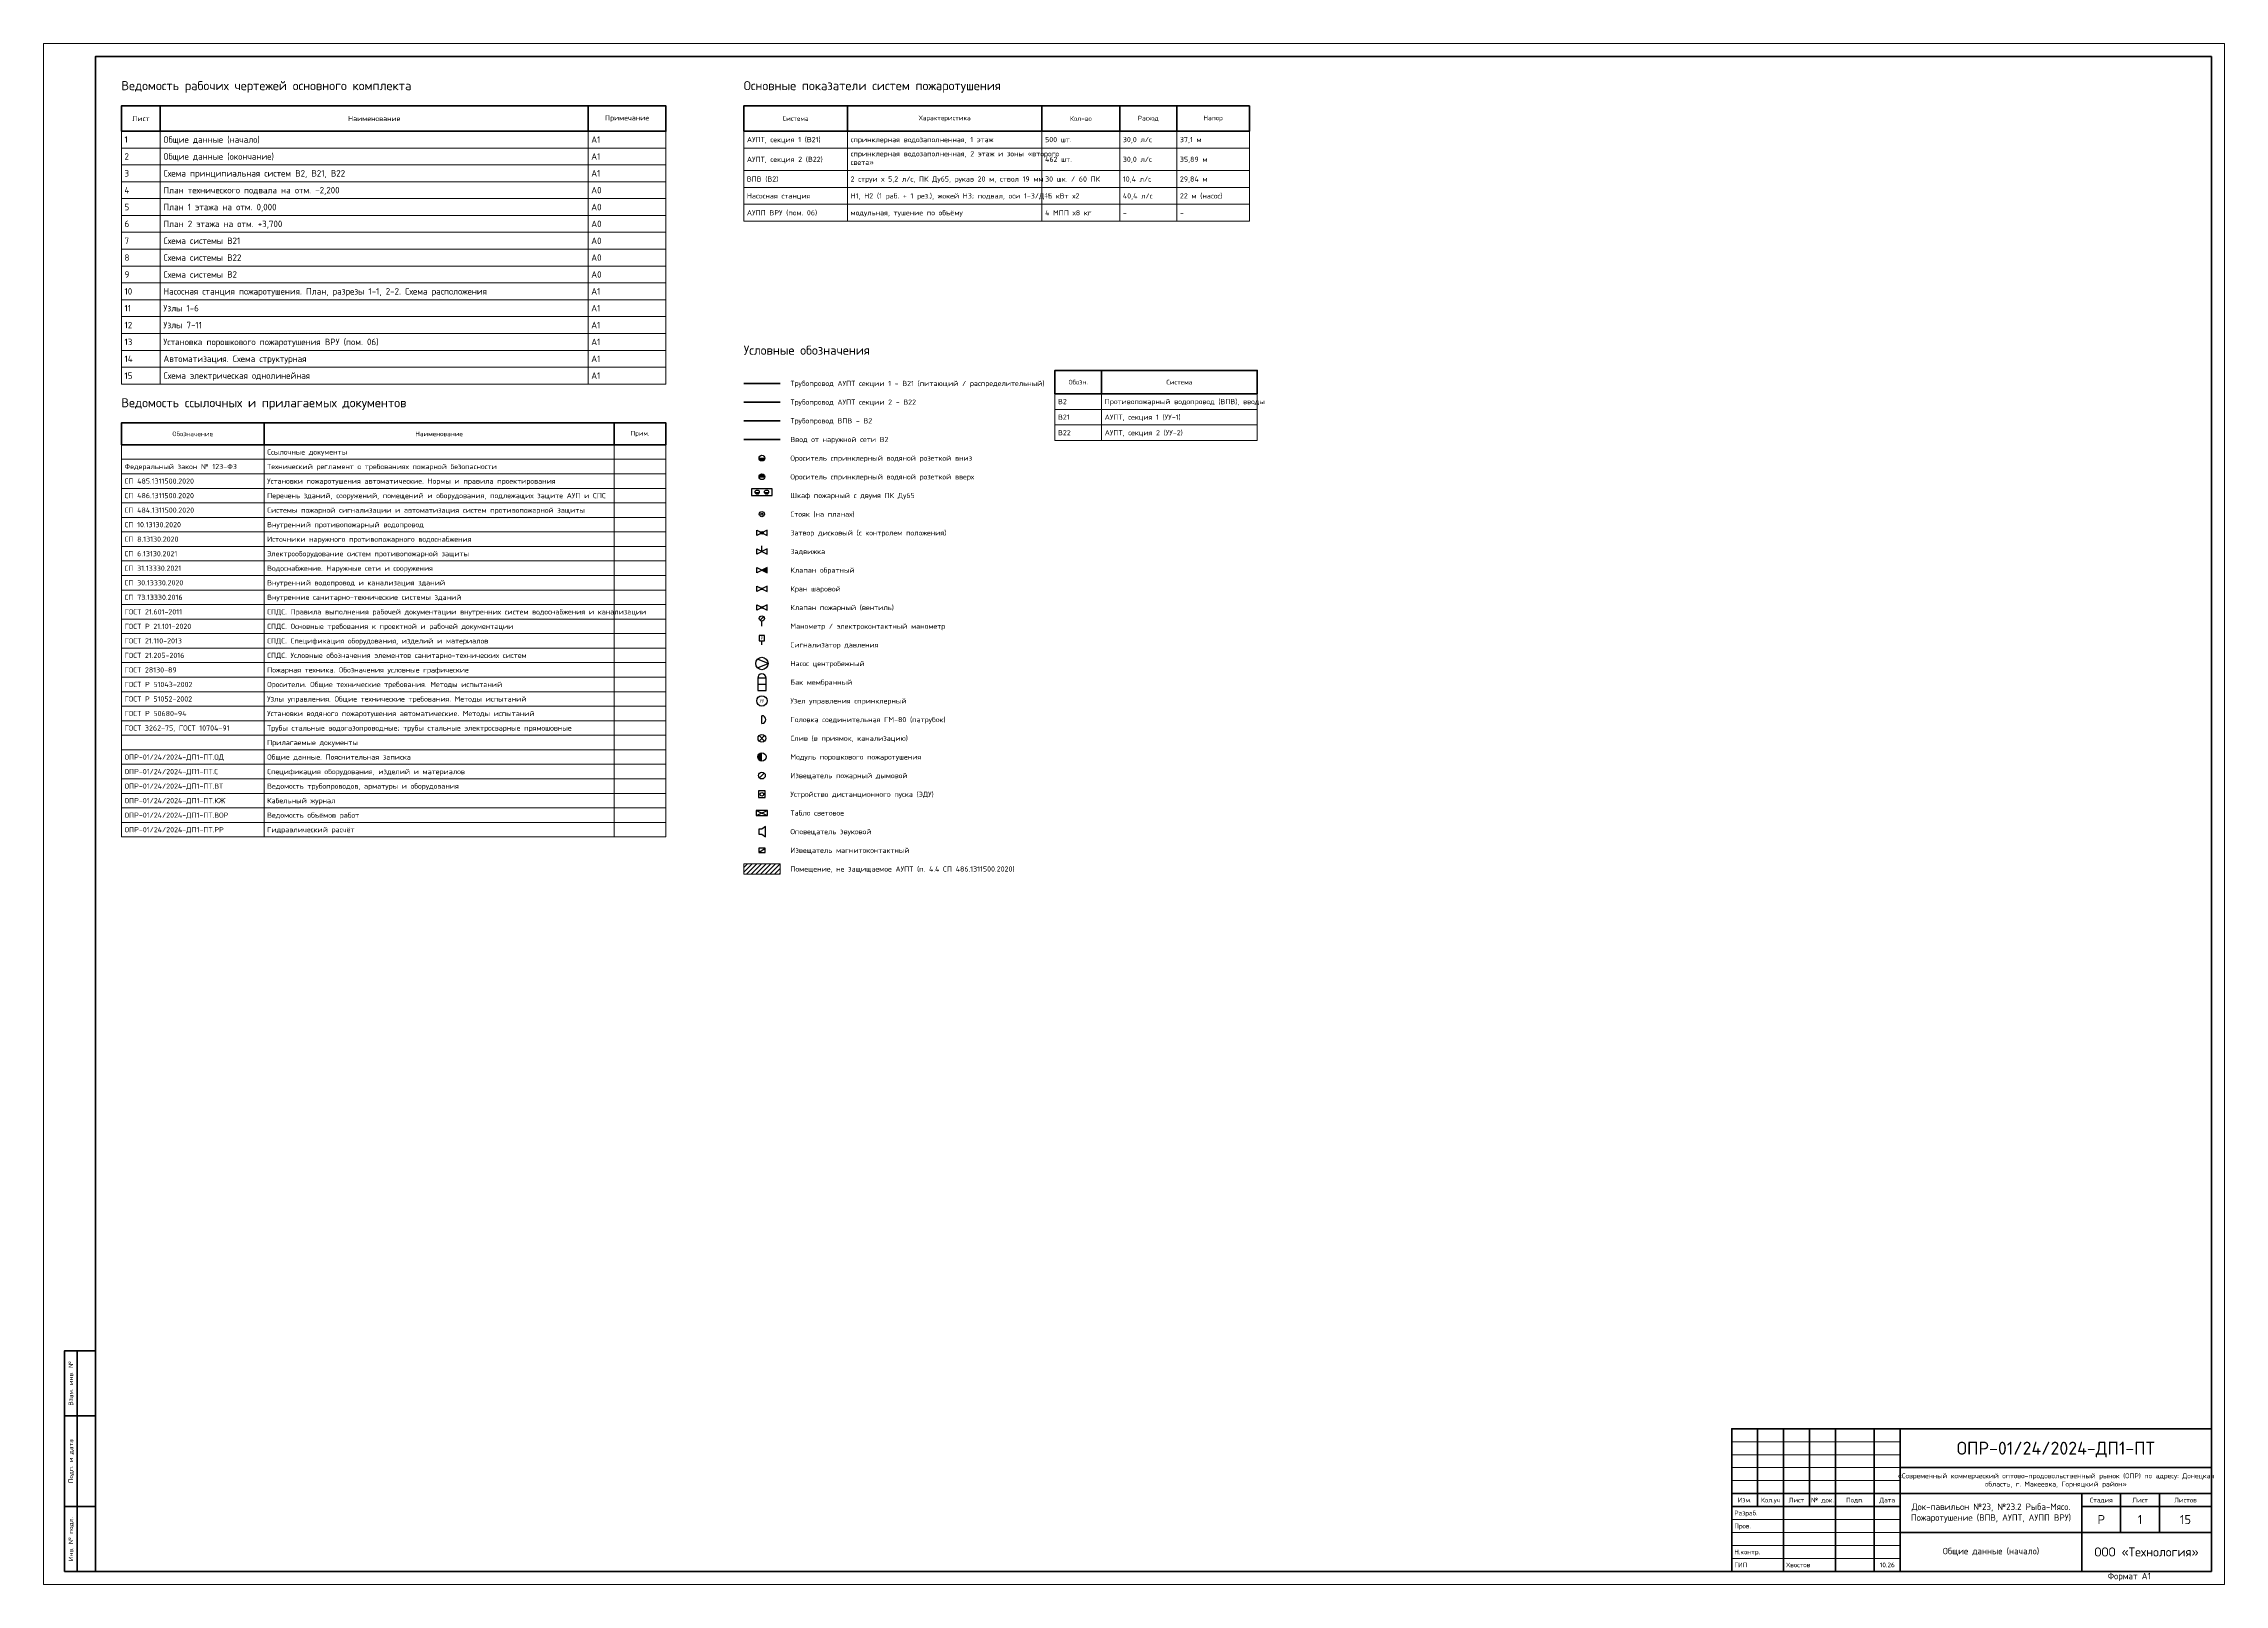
# Model space of a CAD drawing. Header units: millimetres. Extents: x 0 to 2118900, y -20000 to 84100.
# Drawn here: x 0 to 841, y -20000 to -19406 of the extents above; entities that cross this region are included whole.
import ezdxf
from ezdxf.enums import TextEntityAlignment as Align

# ---------------------------------------------------------------- set-up
doc = ezdxf.new("R2010")
doc.units = ezdxf.units.MM
for name, color, linetype, lineweight in [('ПТ_арматура', 7, 'Continuous', 30), ('ПТ_В2', 3, 'Continuous', 50), ('ПТ_В21', 1, 'Continuous', 50), ('ПТ_В22', 6, 'Continuous', 50), ('ПТ_ввод', 5, 'Continuous', 60), ('ПТ_рамка', 7, 'Continuous', 50), ('ПТ_рамка_тонк', 7, 'Continuous', 18), ('ПТ_текст', 7, 'Continuous', 18), ('ПТ_штриховка', 8, 'Continuous', 9)]:
    doc.layers.add(name, color=color, linetype=linetype, lineweight=lineweight)
doc.styles.add('ПТ', font='isocpeur.ttf')
doc.styles.add('ПТ_загл', font='isocpeur.ttf')

# ---------------------------------------------------------------- blocks, each defined once
blk = doc.blocks.new('SPR_DN')
for p, q in [((-1.1, 0), (1.1, 0)), ((-1.08, -0.18), (1.08, -0.18)), ((-1.04, -0.37), (1.04, -0.37)), ((-0.95, -0.55), (0.95, -0.55)), ((-0.82, -0.73), (0.82, -0.73)), ((-0.61, -0.92), (0.61, -0.92))]:
    blk.add_line(p, q)
blk.add_circle((0, 0), 1.1)
blk = doc.blocks.new('SPR_UP')
for p, q in [((-1.1, 0), (1.1, 0)), ((-1.08, 0.18), (1.08, 0.18)), ((-1.04, 0.37), (1.04, 0.37)), ((-0.95, 0.55), (0.95, 0.55)), ((-0.82, 0.73), (0.82, 0.73)), ((-0.61, 0.92), (0.61, 0.92))]:
    blk.add_line(p, q)
blk.add_circle((0, 0), 1.1)
blk = doc.blocks.new('PK2')
h = blk.add_hatch(color=7)
h.dxf.hatch_style = 1
h.paths.add_polyline_path([(-2.6, 1.3, 1), (-1, 1.3)])
h = blk.add_hatch(color=7)
h.dxf.hatch_style = 1
h.paths.add_polyline_path([(1, 1.3, 1), (2.6, 1.3)])
blk.add_lwpolyline([(-4, 0), (4, 0), (4, 2.6), (-4, 2.6)], close=True)
for centre in [(-1.8, 1.3), (1.8, 1.3)]:
    blk.add_circle(centre, 0.8)
blk = doc.blocks.new('RISER')
for radius in [1, 0.35]:
    blk.add_circle((0, 0), radius)
blk = doc.blocks.new('V_BFLY')
blk.add_lwpolyline([(-2, -1), (-2, 1), (2, -1), (2, 1)], close=True)
blk.add_circle((0, 0), 0.55)
blk = doc.blocks.new('V_GATE')
blk.add_line((0, 0), (0, 2.2))
blk.add_lwpolyline([(-2, -1), (-2, 1), (2, -1), (2, 1)], close=True)
blk = doc.blocks.new('V_CHECK')
h = blk.add_hatch(color=7)
h.dxf.hatch_style = 1
h.paths.add_polyline_path([(0, 0), (2, 1), (2, -1)])
blk.add_lwpolyline([(-2, -1), (-2, 1), (2, -1), (2, 1)], close=True)
blk = doc.blocks.new('V_BALL')
h = blk.add_hatch(color=7)
h.dxf.hatch_style = 1
h.paths.add_polyline_path([(0.5, 0, 1), (-0.5, 0, 1)])
blk.add_lwpolyline([(-2, -1), (-2, 1), (2, -1), (2, 1)], close=True)
blk = doc.blocks.new('V_GLOBE')
blk.add_lwpolyline([(-2, -1), (-2, 1), (2, -1), (2, 1)], close=True)
blk.add_circle((0, 0), 0.35)
blk = doc.blocks.new('MANOM')
for p, q in [((-0.5, 2.5), (0.6, 3.6)), ((0, 0), (0, 2))]:
    blk.add_line(p, q)
blk.add_circle((0, 3), 1)
blk = doc.blocks.new('PSW')
blk.add_line((0, 0), (0, 1.6))
blk.add_lwpolyline([(-1, 1.6), (1, 1.6), (1, 3.6), (-1, 3.6)], close=True)
at = {"style": 'ПТ'}
blk.add_text('Р', height=1.2, dxfattribs=at).set_placement((0, 2.6), align=Align.MIDDLE_CENTER)
blk = doc.blocks.new('PUMP')
blk.add_lwpolyline([(-2.1, -2.1), (3, 0), (-2.1, 2.1)])
blk.add_circle((0, 0), 3)
blk = doc.blocks.new('TANK')
blk.add_line((-2, -1), (2, -1))
blk.add_lwpolyline([(-2, -4), (2, -4), (2, 2), (-2, 2)], close=True)
blk.add_arc((0, 2), 2, 0, 180)
blk = doc.blocks.new('UU')
blk.add_circle((0, 0), 2.5)
at = {"style": 'ПТ'}
blk.add_text('УУ', height=1.6, dxfattribs=at).set_placement((0, 0), align=Align.MIDDLE_CENTER)
blk = doc.blocks.new('GM80')
blk.add_lwpolyline([(0, -1.5), (0, 1.5)])
blk.add_arc((0, 0), 1.5, -90, 90)
blk = doc.blocks.new('DRAIN')
for p, q in [((-1.06, -1.06), (1.06, 1.06)), ((-1.06, 1.06), (1.06, -1.06))]:
    blk.add_line(p, q)
blk.add_circle((0, 0), 1.5)
blk = doc.blocks.new('MODULE')
h = blk.add_hatch(color=7)
h.dxf.hatch_style = 1
h.paths.add_polyline_path([(0, 1.6, 1), (0, -1.6)])
blk.add_circle((0, 0), 1.6)
blk = doc.blocks.new('DETS')
blk.add_line((-0.9, -0.9), (0.9, 0.9))
blk.add_circle((0, 0), 1.3)
blk = doc.blocks.new('BTN')
blk.add_lwpolyline([(-1.3, -1.3), (1.3, -1.3), (1.3, 1.3), (-1.3, 1.3)], close=True)
blk.add_circle((0, 0), 0.7)
blk = doc.blocks.new('SIGN')
for p, q in [((-2.2, -1), (2.2, 1)), ((-2.2, 1), (2.2, -1))]:
    blk.add_line(p, q)
blk.add_lwpolyline([(-2.2, -1), (2.2, -1), (2.2, 1), (-2.2, 1)], close=True)
blk = doc.blocks.new('SIREN')
blk.add_lwpolyline([(-1.2, -1), (0, -1), (1.4, -2), (1.4, 2), (0, 1), (-1.2, 1)], close=True)
blk = doc.blocks.new('DOORC')
blk.add_line((-1.2, -0.8), (1.2, 0.8))
blk.add_lwpolyline([(-1.2, -0.8), (1.2, -0.8), (1.2, 0.8), (-1.2, 0.8)], close=True)

msp = doc.modelspace()

# ---------------------------------------------------------------- hatches: boundary and pattern name
at = {"layer": 'ПТ_штриховка'}
h = msp.add_hatch(dxfattribs=at)
h.set_pattern_fill('ANSI31', color=8, scale=0.4)
h.paths.add_polyline_path([(270, -19726.2), (284, -19726.2), (284, -19722.2), (270, -19722.2)])

# ---------------------------------------------------------------- linework, layer by layer
at = {"layer": 'ПТ_В2', "lineweight": 50}
msp.add_line((270, -19551.4), (284, -19551.4), dxfattribs=at)
at = {"layer": 'ПТ_В21', "lineweight": 50}
msp.add_line((270, -19537), (284, -19537), dxfattribs=at)
at = {"layer": 'ПТ_В22', "lineweight": 50}
msp.add_line((270, -19544.2), (284, -19544.2), dxfattribs=at)
at = {"layer": 'ПТ_ввод', "lineweight": 60}
msp.add_line((270, -19558.6), (284, -19558.6), dxfattribs=at)
at = {"layer": 'ПТ_рамка', "lineweight": 50}
for p, q in [((13, -19935), (13, -19910)), ((13, -19970), (13, -19935)), ((661, -19970), (661, -19940)), ((671, -19970), (671, -19940)), ((681, -19970), (681, -19940)), ((691, -19970), (691, -19940)), ((706, -19970), (706, -19940)), ((651, -19965), (716, -19965)), ((716, -19965), (836, -19965)), ((801, -19980), (801, -19965)), ((816, -19980), (816, -19965)), ((13, -19995), (13, -19970)), ((651, -19970), (716, -19970)), ((671, -19995), (671, -19970)), ((691, -19995), (691, -19970)), ((706, -19995), (706, -19970)), ((786, -19970), (836, -19970))]:
    msp.add_line(p, q, dxfattribs=at)
at = {"layer": 'ПТ_рамка', "lineweight": 70}
for p, q in [((716, -19995), (716, -19940)), ((716, -19955), (836, -19955)), ((786, -19995), (786, -19965)), ((716, -19980), (836, -19980))]:
    msp.add_line(p, q, dxfattribs=at)
at = {"layer": 'ПТ_рамка', "lineweight": 18}
for p, q in [((651, -19945), (716, -19945)), ((651, -19950), (716, -19950)), ((651, -19955), (716, -19955)), ((651, -19960), (716, -19960)), ((651, -19975), (716, -19975)), ((651, -19980), (716, -19980)), ((651, -19985), (716, -19985)), ((651, -19990), (716, -19990))]:
    msp.add_line(p, q, dxfattribs=at)
at = {"layer": 'ПТ_рамка', "lineweight": 70}
for points in [[(20, -19995), (836, -19995), (836, -19411), (20, -19411)], [(651, -19995), (836, -19995), (836, -19940), (651, -19940)]]:
    msp.add_lwpolyline(points, close=True, dxfattribs=at)
at = {"layer": 'ПТ_рамка', "lineweight": 50}
for points in [[(8, -19935), (20, -19935), (20, -19910), (8, -19910)], [(8, -19970), (20, -19970), (20, -19935), (8, -19935)], [(8, -19995), (20, -19995), (20, -19970), (8, -19970)]]:
    msp.add_lwpolyline(points, close=True, dxfattribs=at)
at = {"layer": 'ПТ_рамка_тонк', "lineweight": 35}
for p, q in [((30, -19430), (30, -19439.75)), ((45, -19430), (45, -19439.75)), ((210, -19430), (210, -19439.75)), ((240, -19430), (240, -19439.75)), ((270, -19430), (270, -19439.75)), ((310, -19430), (310, -19439.75)), ((385, -19430), (385, -19439.75)), ((415, -19430), (415, -19439.75)), ((437, -19430), (437, -19439.75)), ((465, -19430), (465, -19439.75)), ((390, -19532), (390, -19541)), ((408, -19532), (408, -19541)), ((468, -19532), (468, -19541)), ((30, -19552.25), (30, -19560.65)), ((85, -19552.25), (85, -19560.65)), ((220, -19552.25), (220, -19560.65)), ((240, -19552.25), (240, -19560.65))]:
    msp.add_line(p, q, dxfattribs=at)
at = {"layer": 'ПТ_рамка_тонк'}
for p, q in [((30, -19439.75), (30, -19446.25)), ((45, -19439.75), (45, -19446.25)), ((210, -19439.75), (210, -19446.25)), ((240, -19439.75), (240, -19446.25)), ((270, -19439.75), (270, -19446.25)), ((310, -19439.75), (310, -19446.25)), ((385, -19439.75), (385, -19446.25)), ((415, -19439.75), (415, -19446.25)), ((437, -19439.75), (437, -19446.25)), ((465, -19439.75), (465, -19446.25)), ((30, -19446.25), (240, -19446.25)), ((30, -19446.25), (30, -19452.75)), ((45, -19446.25), (45, -19452.75)), ((210, -19446.25), (210, -19452.75)), ((240, -19446.25), (240, -19452.75)), ((270, -19446.25), (465, -19446.25)), ((270, -19446.25), (270, -19454.95)), ((310, -19446.25), (310, -19454.95)), ((385, -19446.25), (385, -19454.95)), ((415, -19446.25), (415, -19454.95)), ((437, -19446.25), (437, -19454.95)), ((465, -19446.25), (465, -19454.95)), ((30, -19452.75), (240, -19452.75)), ((30, -19452.75), (30, -19459.25)), ((30, -19459.25), (240, -19459.25)), ((30, -19459.25), (30, -19465.75)), ((45, -19452.75), (45, -19459.25)), ((45, -19459.25), (45, -19465.75)), ((210, -19452.75), (210, -19459.25)), ((210, -19459.25), (210, -19465.75)), ((240, -19452.75), (240, -19459.25)), ((240, -19459.25), (240, -19465.75)), ((270, -19454.95), (465, -19454.95)), ((270, -19454.95), (270, -19461.45)), ((310, -19454.95), (310, -19461.45)), ((385, -19454.95), (385, -19461.45)), ((415, -19454.95), (415, -19461.45)), ((437, -19454.95), (437, -19461.45)), ((465, -19454.95), (465, -19461.45)), ((30, -19465.75), (240, -19465.75)), ((30, -19465.75), (30, -19472.25)), ((45, -19465.75), (45, -19472.25)), ((210, -19465.75), (210, -19472.25)), ((240, -19465.75), (240, -19472.25)), ((270, -19461.45), (465, -19461.45)), ((270, -19461.45), (270, -19467.95)), ((270, -19467.95), (465, -19467.95)), ((270, -19467.95), (270, -19474.45)), ((310, -19461.45), (310, -19467.95)), ((310, -19467.95), (310, -19474.45)), ((385, -19461.45), (385, -19467.95)), ((385, -19467.95), (385, -19474.45)), ((415, -19461.45), (415, -19467.95)), ((415, -19467.95), (415, -19474.45)), ((437, -19461.45), (437, -19467.95)), ((437, -19467.95), (437, -19474.45)), ((465, -19461.45), (465, -19467.95)), ((465, -19467.95), (465, -19474.45)), ((30, -19472.25), (240, -19472.25)), ((30, -19472.25), (30, -19478.75)), ((45, -19472.25), (45, -19478.75)), ((210, -19472.25), (210, -19478.75)), ((240, -19472.25), (240, -19478.75)), ((270, -19474.45), (465, -19474.45)), ((30, -19478.75), (240, -19478.75)), ((30, -19478.75), (30, -19485.25)), ((30, -19485.25), (240, -19485.25)), ((30, -19485.25), (30, -19491.75)), ((45, -19478.75), (45, -19485.25)), ((45, -19485.25), (45, -19491.75)), ((210, -19478.75), (210, -19485.25)), ((210, -19485.25), (210, -19491.75)), ((240, -19478.75), (240, -19485.25)), ((240, -19485.25), (240, -19491.75)), ((30, -19491.75), (240, -19491.75)), ((30, -19491.75), (30, -19498.25)), ((45, -19491.75), (45, -19498.25)), ((210, -19491.75), (210, -19498.25)), ((240, -19491.75), (240, -19498.25)), ((30, -19498.25), (240, -19498.25)), ((30, -19498.25), (30, -19504.75)), ((45, -19498.25), (45, -19504.75)), ((210, -19498.25), (210, -19504.75)), ((240, -19498.25), (240, -19504.75)), ((30, -19504.75), (240, -19504.75)), ((30, -19504.75), (30, -19511.25)), ((45, -19504.75), (45, -19511.25)), ((210, -19504.75), (210, -19511.25)), ((240, -19504.75), (240, -19511.25)), ((30, -19511.25), (240, -19511.25)), ((30, -19511.25), (30, -19517.75)), ((30, -19517.75), (240, -19517.75)), ((30, -19517.75), (30, -19524.25)), ((45, -19511.25), (45, -19517.75)), ((45, -19517.75), (45, -19524.25)), ((210, -19511.25), (210, -19517.75)), ((210, -19517.75), (210, -19524.25)), ((240, -19511.25), (240, -19517.75)), ((240, -19517.75), (240, -19524.25)), ((30, -19524.25), (240, -19524.25)), ((30, -19524.25), (30, -19530.75)), ((45, -19524.25), (45, -19530.75)), ((210, -19524.25), (210, -19530.75)), ((240, -19524.25), (240, -19530.75)), ((30, -19530.75), (240, -19530.75)), ((30, -19530.75), (30, -19537.25)), ((45, -19530.75), (45, -19537.25)), ((210, -19530.75), (210, -19537.25)), ((240, -19530.75), (240, -19537.25)), ((30, -19537.25), (240, -19537.25)), ((390, -19541), (390, -19547)), ((408, -19541), (408, -19547)), ((468, -19541), (468, -19547)), ((390, -19547), (468, -19547)), ((390, -19547), (390, -19553)), ((390, -19553), (468, -19553)), ((390, -19553), (390, -19559)), ((408, -19547), (408, -19553)), ((408, -19553), (408, -19559)), ((468, -19547), (468, -19553)), ((468, -19553), (468, -19559)), ((30, -19560.65), (30, -19566.25)), ((85, -19560.65), (85, -19566.25)), ((220, -19560.65), (220, -19566.25)), ((240, -19560.65), (240, -19566.25)), ((390, -19559), (468, -19559)), ((30, -19566.25), (240, -19566.25)), ((30, -19566.25), (30, -19571.85)), ((85, -19566.25), (85, -19571.85)), ((220, -19566.25), (220, -19571.85)), ((240, -19566.25), (240, -19571.85)), ((30, -19571.85), (240, -19571.85)), ((30, -19571.85), (30, -19577.45)), ((30, -19577.45), (240, -19577.45)), ((30, -19577.45), (30, -19583.05)), ((85, -19571.85), (85, -19577.45)), ((85, -19577.45), (85, -19583.05)), ((220, -19571.85), (220, -19577.45)), ((220, -19577.45), (220, -19583.05)), ((240, -19571.85), (240, -19577.45)), ((240, -19577.45), (240, -19583.05)), ((30, -19583.05), (240, -19583.05)), ((30, -19583.05), (30, -19588.65)), ((85, -19583.05), (85, -19588.65)), ((220, -19583.05), (220, -19588.65)), ((240, -19583.05), (240, -19588.65)), ((30, -19588.65), (240, -19588.65)), ((30, -19588.65), (30, -19594.25)), ((30, -19594.25), (240, -19594.25)), ((30, -19594.25), (30, -19599.85)), ((85, -19588.65), (85, -19594.25)), ((85, -19594.25), (85, -19599.85)), ((220, -19588.65), (220, -19594.25)), ((220, -19594.25), (220, -19599.85)), ((240, -19588.65), (240, -19594.25)), ((240, -19594.25), (240, -19599.85)), ((30, -19599.85), (240, -19599.85)), ((30, -19599.85), (30, -19605.45)), ((85, -19599.85), (85, -19605.45)), ((220, -19599.85), (220, -19605.45)), ((240, -19599.85), (240, -19605.45)), ((30, -19605.45), (240, -19605.45)), ((30, -19605.45), (30, -19611.05)), ((30, -19611.05), (240, -19611.05)), ((30, -19611.05), (30, -19616.65)), ((85, -19605.45), (85, -19611.05)), ((85, -19611.05), (85, -19616.65)), ((220, -19605.45), (220, -19611.05)), ((220, -19611.05), (220, -19616.65)), ((240, -19605.45), (240, -19611.05)), ((240, -19611.05), (240, -19616.65)), ((30, -19616.65), (240, -19616.65)), ((30, -19616.65), (30, -19622.25)), ((85, -19616.65), (85, -19622.25)), ((220, -19616.65), (220, -19622.25)), ((240, -19616.65), (240, -19622.25)), ((30, -19622.25), (240, -19622.25)), ((30, -19622.25), (30, -19627.85)), ((30, -19627.85), (240, -19627.85)), ((30, -19627.85), (30, -19633.45)), ((85, -19622.25), (85, -19627.85)), ((85, -19627.85), (85, -19633.45)), ((220, -19622.25), (220, -19627.85)), ((220, -19627.85), (220, -19633.45)), ((240, -19622.25), (240, -19627.85)), ((240, -19627.85), (240, -19633.45)), ((30, -19633.45), (240, -19633.45)), ((30, -19633.45), (30, -19639.05)), ((85, -19633.45), (85, -19639.05)), ((220, -19633.45), (220, -19639.05)), ((240, -19633.45), (240, -19639.05)), ((30, -19639.05), (240, -19639.05)), ((30, -19639.05), (30, -19644.65)), ((30, -19644.65), (240, -19644.65)), ((30, -19644.65), (30, -19650.25)), ((85, -19639.05), (85, -19644.65)), ((85, -19644.65), (85, -19650.25)), ((220, -19639.05), (220, -19644.65)), ((220, -19644.65), (220, -19650.25)), ((240, -19639.05), (240, -19644.65)), ((240, -19644.65), (240, -19650.25)), ((30, -19650.25), (240, -19650.25)), ((30, -19650.25), (30, -19655.85)), ((85, -19650.25), (85, -19655.85)), ((220, -19650.25), (220, -19655.85)), ((240, -19650.25), (240, -19655.85)), ((30, -19655.85), (240, -19655.85)), ((30, -19655.85), (30, -19661.45)), ((30, -19661.45), (240, -19661.45)), ((30, -19661.45), (30, -19667.05)), ((85, -19655.85), (85, -19661.45)), ((85, -19661.45), (85, -19667.05)), ((220, -19655.85), (220, -19661.45)), ((220, -19661.45), (220, -19667.05)), ((240, -19655.85), (240, -19661.45)), ((240, -19661.45), (240, -19667.05)), ((30, -19667.05), (240, -19667.05)), ((30, -19667.05), (30, -19672.65)), ((85, -19667.05), (85, -19672.65)), ((220, -19667.05), (220, -19672.65)), ((240, -19667.05), (240, -19672.65)), ((30, -19672.65), (240, -19672.65)), ((30, -19672.65), (30, -19678.25)), ((30, -19678.25), (240, -19678.25)), ((30, -19678.25), (30, -19683.85)), ((85, -19672.65), (85, -19678.25)), ((85, -19678.25), (85, -19683.85)), ((220, -19672.65), (220, -19678.25)), ((220, -19678.25), (220, -19683.85)), ((240, -19672.65), (240, -19678.25)), ((240, -19678.25), (240, -19683.85)), ((30, -19683.85), (240, -19683.85)), ((30, -19683.85), (30, -19689.45)), ((85, -19683.85), (85, -19689.45)), ((220, -19683.85), (220, -19689.45)), ((240, -19683.85), (240, -19689.45)), ((30, -19689.45), (240, -19689.45)), ((30, -19689.45), (30, -19695.05)), ((30, -19695.05), (240, -19695.05)), ((30, -19695.05), (30, -19700.65)), ((85, -19689.45), (85, -19695.05)), ((85, -19695.05), (85, -19700.65)), ((220, -19689.45), (220, -19695.05)), ((220, -19695.05), (220, -19700.65)), ((240, -19689.45), (240, -19695.05)), ((240, -19695.05), (240, -19700.65)), ((30, -19700.65), (240, -19700.65)), ((30, -19700.65), (30, -19706.25)), ((85, -19700.65), (85, -19706.25)), ((220, -19700.65), (220, -19706.25)), ((240, -19700.65), (240, -19706.25)), ((30, -19706.25), (240, -19706.25)), ((30, -19706.25), (30, -19711.85)), ((30, -19711.85), (240, -19711.85)), ((85, -19706.25), (85, -19711.85)), ((220, -19706.25), (220, -19711.85)), ((240, -19706.25), (240, -19711.85))]:
    msp.add_line(p, q, dxfattribs=at)
at = {"layer": 'ПТ_рамка_тонк', "lineweight": 13}
msp.add_lwpolyline([(0, -20000), (841, -20000), (841, -19406), (0, -19406)], close=True, dxfattribs=at)
at = {"layer": 'ПТ_рамка_тонк', "lineweight": 35}
for points in [[(30, -19439.75), (240, -19439.75), (240, -19430), (30, -19430)], [(270, -19439.75), (465, -19439.75), (465, -19430), (270, -19430)], [(390, -19541), (468, -19541), (468, -19532), (390, -19532)], [(30, -19560.65), (240, -19560.65), (240, -19552.25), (30, -19552.25)]]:
    msp.add_lwpolyline(points, close=True, dxfattribs=at)
at = {"layer": 'ПТ_рамка_тонк'}
msp.add_lwpolyline([(270, -19726.2), (284, -19726.2), (284, -19722.2), (270, -19722.2)], close=True, dxfattribs=at)

# ---------------------------------------------------------------- block references
at = {"layer": 'ПТ_арматура'}
for name, p in [('SPR_DN', (277, -19565.8)), ('PK2', (277, -19580.2)), ('SPR_UP', (277, -19573)), ('RISER', (277, -19587.4)), ('V_BFLY', (277, -19594.6)), ('V_GATE', (277, -19601.8)), ('V_CHECK', (277, -19609)), ('V_BALL', (277, -19616.2)), ('V_GLOBE', (277, -19623.4)), ('MANOM', (277, -19630.6)), ('PSW', (277, -19637.8)), ('GM80', (277, -19666.6)), ('MODULE', (277, -19681)), ('DRAIN', (277, -19673.8)), ('DETS', (277, -19688.2)), ('BTN', (277, -19695.4)), ('SIGN', (277, -19702.6)), ('SIREN', (277, -19709.8)), ('DOORC', (277, -19717))]:
    msp.add_blockref(name, p, dxfattribs=at)
at = {"layer": 'ПТ_арматура', "xscale": 0.8, "yscale": 0.8}
for name, p in [('PUMP', (277, -19645)), ('TANK', (277, -19652.2)), ('UU', (277, -19659.4))]:
    msp.add_blockref(name, p, dxfattribs=at)

# ---------------------------------------------------------------- texts
at = {"layer": 'ПТ_текст'}
for s, height, style, p in [('Ведомость рабочих чертежей основного комплекта', 3.5, 'ПТ_загл', (30, -19425)), ('Основные показатели систем пожаротушения', 3.5, 'ПТ_загл', (270, -19425)), ('Условные обозначения', 3.5, 'ПТ_загл', (270, -19527)), ('Ведомость ссылочных и прилагаемых документов', 3.5, 'ПТ_загл', (30, -19547.25)), ('Формат A1', 2.5, 'ПТ', (796, -19998.8))]:
    msp.add_text(s, height=height, dxfattribs=dict(at, style=style)).set_placement(p, align=Align.BOTTOM_LEFT)
at = {"layer": 'ПТ_текст', "style": 'ПТ'}
for s, height, p in [('1', 2.5, (31.2, -19443)), ('Общие данные (начало)', 2.5, (46.2, -19443)), ('A1', 2.5, (211.2, -19443)), ('АУПТ, секция 1 (В21)', 2, (271.2, -19443)), ('спринклерная водозаполненная, 1 этаж', 2, (311.2, -19443)), ('500 шт.', 2, (386.2, -19443)), ('30,0 л/с', 2, (416.2, -19443)), ('37,1 м', 2, (438.2, -19443)), ('2', 2.5, (31.2, -19449.5)), ('Общие данные (окончание)', 2.5, (46.2, -19449.5)), ('A1', 2.5, (211.2, -19449.5)), ('АУПТ, секция 2 (В22)', 2, (271.2, -19450.6)), ('462 шт.', 2, (386.2, -19450.6)), ('30,0 л/с', 2, (416.2, -19450.6)), ('35,89 м', 2, (438.2, -19450.6)), ('3', 2.5, (31.2, -19456)), ('Схема принципиальная систем В2, В21, В22', 2.5, (46.2, -19456)), ('A1', 2.5, (211.2, -19456)), ('ВПВ (В2)', 2, (271.2, -19458.2)), ('2 струи х 5,2 л/с, ПК Ду65, рукав 20 м, ствол 19 мм', 2, (311.2, -19458.2)), ('30 шк. / 60 ПК', 2, (386.2, -19458.2)), ('10,4 л/с', 2, (416.2, -19458.2)), ('29,84 м', 2, (438.2, -19458.2)), ('4', 2.5, (31.2, -19462.5)), ('5', 2.5, (31.2, -19469)), ('План технического подвала на отм. -2,200', 2.5, (46.2, -19462.5)), ('План 1 этажа на отм. 0,000', 2.5, (46.2, -19469)), ('A0', 2.5, (211.2, -19462.5)), ('A0', 2.5, (211.2, -19469)), ('Насосная станция', 2, (271.2, -19464.7)), ('Н1, Н2 (1 раб. + 1 рез.), жокей Н3; подвал, оси 1-3/Д-Е', 2, (311.2, -19464.7)), ('15 кВт х2', 2, (386.2, -19464.7)), ('40,4 л/с', 2, (416.2, -19464.7)), ('22 м (насос)', 2, (438.2, -19464.7)), ('6', 2.5, (31.2, -19475.5)), ('План 2 этажа на отм. +3,700', 2.5, (46.2, -19475.5)), ('A0', 2.5, (211.2, -19475.5)), ('АУПП ВРУ (пом. 06)', 2, (271.2, -19471.2)), ('модульная, тушение по объёму', 2, (311.2, -19471.2)), ('4 МПП х8 кг', 2, (386.2, -19471.2)), ('-', 2, (416.2, -19471.2)), ('-', 2, (438.2, -19471.2)), ('7', 2.5, (31.2, -19482)), ('Схема системы В21', 2.5, (46.2, -19482)), ('A0', 2.5, (211.2, -19482)), ('9', 2.5, (31.2, -19495)), ('8', 2.5, (31.2, -19488.5)), ('Схема системы В22', 2.5, (46.2, -19488.5)), ('Схема системы В2', 2.5, (46.2, -19495)), ('A0', 2.5, (211.2, -19488.5)), ('A0', 2.5, (211.2, -19495)), ('10', 2.5, (31.2, -19501.5)), ('Насосная станция пожаротушения. План, разрезы 1-1, 2-2. Схема расположения', 2.5, (46.2, -19501.5)), ('A1', 2.5, (211.2, -19501.5)), ('11', 2.5, (31.2, -19508)), ('Узлы 1-6', 2.5, (46.2, -19508)), ('A1', 2.5, (211.2, -19508)), ('12', 2.5, (31.2, -19514.5)), ('Узлы 7-11', 2.5, (46.2, -19514.5)), ('Установка порошкового пожаротушения ВРУ (пом. 06)', 2.5, (46.2, -19521)), ('A1', 2.5, (211.2, -19514.5)), ('13', 2.5, (31.2, -19521)), ('14', 2.5, (31.2, -19527.5)), ('Автоматизация. Схема структурная', 2.5, (46.2, -19527.5)), ('A1', 2.5, (211.2, -19521)), ('A1', 2.5, (211.2, -19527.5)), ('15', 2.5, (31.2, -19534)), ('Схема электрическая однолинейная', 2.5, (46.2, -19534)), ('A1', 2.5, (211.2, -19534)), ('Трубопровод АУПТ секции 1 - В21 (питающий / распределительный)', 2, (288, -19537)), ('Трубопровод АУПТ секции 2 - В22', 2, (288, -19544.2)), ('В2', 2, (391.2, -19544)), ('Противопожарный водопровод (ВПВ), вводы', 2, (409.2, -19544)), ('Трубопровод ВПВ - В2', 2, (288, -19551.4)), ('В21', 2, (391.2, -19550)), ('АУПТ, секция 1 (УУ-1)', 2, (409.2, -19550)), ('Ввод от наружной сети В2', 2, (288, -19558.6)), ('В22', 2, (391.2, -19556)), ('АУПТ, секция 2 (УУ-2)', 2, (409.2, -19556)), ('Федеральный закон № 123-ФЗ', 2, (31.2, -19569.05)), ('Технический регламент о требованиях пожарной безопасности', 2, (86.2, -19569.05)), ('Ссылочные документы', 2, (86.2, -19563.45)), ('Ороситель спринклерный водяной розеткой вниз', 2, (288, -19565.8)), ('СП 485.1311500.2020', 2, (31.2, -19574.65)), ('Установки пожаротушения автоматические. Нормы и правила проектирования', 2, (86.2, -19574.65)), ('Ороситель спринклерный водяной розеткой вверх', 2, (288, -19573)), ('СП 486.1311500.2020', 2, (31.2, -19580.25)), ('СП 484.1311500.2020', 2, (31.2, -19585.85)), ('Системы пожарной сигнализации и автоматизация систем противопожарной защиты', 2, (86.2, -19585.85)), ('Перечень зданий, сооружений, помещений и оборудования, подлежащих защите АУП и СПС', 2, (86.2, -19580.25)), ('Стояк (на планах)', 2, (288, -19587.4)), ('Шкаф пожарный с двумя ПК Ду65', 2, (288, -19580.2)), ('СП 10.13130.2020', 2, (31.2, -19591.45)), ('Внутренний противопожарный водопровод', 2, (86.2, -19591.45)), ('Затвор дисковый (с контролем положения)', 2, (288, -19594.6)), ('СП 8.13130.2020', 2, (31.2, -19597.05)), ('СП 6.13130.2021', 2, (31.2, -19602.65)), ('Электрооборудование систем противопожарной защиты', 2, (86.2, -19602.65)), ('Источники наружного противопожарного водоснабжения', 2, (86.2, -19597.05)), ('Задвижка', 2, (288, -19601.8)), ('СП 31.13330.2021', 2, (31.2, -19608.25)), ('Водоснабжение. Наружные сети и сооружения', 2, (86.2, -19608.25)), ('Клапан обратный', 2, (288, -19609)), ('СП 30.13330.2020', 2, (31.2, -19613.85)), ('СП 73.13330.2016', 2, (31.2, -19619.45)), ('Внутренний водопровод и канализация зданий', 2, (86.2, -19613.85)), ('Внутренние санитарно-технические системы зданий', 2, (86.2, -19619.45)), ('Кран шаровой', 2, (288, -19616.2)), ('ГОСТ 21.601-2011', 2, (31.2, -19625.05)), ('СПДС. Правила выполнения рабочей документации внутренних систем водоснабжения и канализации', 2, (86.2, -19625.05)), ('Клапан пожарный (вентиль)', 2, (288, -19623.4)), ('ГОСТ Р 21.101-2020', 2, (31.2, -19630.65)), ('ГОСТ 21.110-2013', 2, (31.2, -19636.25)), ('СПДС. Основные требования к проектной и рабочей документации', 2, (86.2, -19630.65)), ('СПДС. Спецификация оборудования, изделий и материалов', 2, (86.2, -19636.25)), ('Сигнализатор давления', 2, (288, -19637.8)), ('Манометр / электроконтактный манометр', 2, (288, -19630.6)), ('ГОСТ 21.205-2016', 2, (31.2, -19641.85)), ('СПДС. Условные обозначения элементов санитарно-технических систем', 2, (86.2, -19641.85)), ('Насос центробежный', 2, (288, -19645)), ('ГОСТ 28130-89', 2, (31.2, -19647.45)), ('ГОСТ Р 51043-2002', 2, (31.2, -19653.05)), ('Оросители. Общие технические требования. Методы испытаний', 2, (86.2, -19653.05)), ('Пожарная техника. Обозначения условные графические', 2, (86.2, -19647.45)), ('Бак мембранный', 2, (288, -19652.2)), ('ГОСТ Р 51052-2002', 2, (31.2, -19658.65)), ('Узлы управления. Общие технические требования. Методы испытаний', 2, (86.2, -19658.65)), ('Узел управления спринклерный', 2, (288, -19659.4)), ('ГОСТ Р 50680-94', 2, (31.2, -19664.25)), ('ГОСТ 3262-75, ГОСТ 10704-91', 2, (31.2, -19669.85)), ('Трубы стальные водогазопроводные; трубы стальные электросварные прямошовные', 2, (86.2, -19669.85)), ('Установки водяного пожаротушения автоматические. Методы испытаний', 2, (86.2, -19664.25)), ('Головка соединительная ГМ-80 (патрубок)', 2, (288, -19666.6)), ('Прилагаемые документы', 2, (86.2, -19675.45)), ('Слив (в приямок, канализацию)', 2, (288, -19673.8)), ('ОПР-01/24/2024-ДП1-ПТ.ОД', 2, (31.2, -19681.05)), ('ОПР-01/24/2024-ДП1-ПТ.С', 2, (31.2, -19686.65)), ('Общие данные. Пояснительная записка', 2, (86.2, -19681.05)), ('Спецификация оборудования, изделий и материалов', 2, (86.2, -19686.65)), ('Модуль порошкового пожаротушения', 2, (288, -19681)), ('Извещатель пожарный дымовой', 2, (288, -19688.2)), ('ОПР-01/24/2024-ДП1-ПТ.ВТ', 2, (31.2, -19692.25)), ('Ведомость трубопроводов, арматуры и оборудования', 2, (86.2, -19692.25)), ('Устройство дистанционного пуска (ЭДУ)', 2, (288, -19695.4)), ('ОПР-01/24/2024-ДП1-ПТ.КЖ', 2, (31.2, -19697.85)), ('ОПР-01/24/2024-ДП1-ПТ.ВОР', 2, (31.2, -19703.45)), ('Ведомость объёмов работ', 2, (86.2, -19703.45)), ('Кабельный журнал', 2, (86.2, -19697.85)), ('Табло световое', 2, (288, -19702.6)), ('ОПР-01/24/2024-ДП1-ПТ.РР', 2, (31.2, -19709.05)), ('Гидравлический расчёт', 2, (86.2, -19709.05)), ('Оповещатель звуковой', 2, (288, -19709.8)), ('Извещатель магнитоконтактный', 2, (288, -19717)), ('Помещение, не защищаемое АУПТ (п. 4.4 СП 486.1311500.2020)', 2, (288, -19724.2)), ('Разраб.', 1.8, (652, -19972.5)), ('Пров.', 1.8, (652, -19977.5)), ('Н.контр.', 1.8, (652, -19987.5)), ('ГИП', 1.8, (652, -19992.5)), ('Хвостов', 1.8, (672, -19992.5))]:
    msp.add_text(s, height=height, dxfattribs=at).set_placement(p, align=Align.MIDDLE_LEFT)
for s, p in [('Взам. инв. №', (10.5, -19922.5)), ('Подп. и дата', (10.5, -19952.5)), ('Инв. № подл.', (10.5, -19982.5))]:
    msp.add_text(s, height=1.8, rotation=90, dxfattribs=at).set_placement(p, align=Align.MIDDLE_CENTER)
at = {"layer": 'ПТ_текст'}
for s, height, style, p in [('ОПР-01/24/2024-ДП1-ПТ', 5, 'ПТ_загл', (776, -19947.5)), ('Изм.', 1.8, 'ПТ', (656, -19967.5)), ('Кол.уч', 1.8, 'ПТ', (666, -19967.5)), ('Лист', 1.8, 'ПТ', (676, -19967.5)), ('№ док.', 1.8, 'ПТ', (686, -19967.5)), ('Подп.', 1.8, 'ПТ', (698.5, -19967.5)), ('Дата', 1.8, 'ПТ', (711, -19967.5)), ('Стадия', 1.8, 'ПТ', (793.5, -19967.5)), ('Р', 3.5, 'ПТ', (793.5, -19975)), ('Лист', 1.8, 'ПТ', (808.5, -19967.5)), ('1', 3.5, 'ПТ', (808.5, -19975)), ('Листов', 1.8, 'ПТ', (826, -19967.5)), ('15', 3.5, 'ПТ', (826, -19975)), ('ООО «Технология»', 3.5, 'ПТ', (811, -19987.5)), ('10.26', 1.8, 'ПТ', (711, -19992.5))]:
    msp.add_text(s, height=height, dxfattribs=dict(at, style=style)).set_placement(p, align=Align.MIDDLE_CENTER)
at = {"layer": 'ПТ_текст', "style": 'ПТ'}
for s, insert, char_height, width, attachment_point in [('Лист', (37.5, -19434.88), 1.98, 13.5, 5), ('Наименование', (127.5, -19434.88), 1.98, 163.5, 5), ('Примечание', (225, -19434.88), 1.98, 28.5, 5), ('Система', (290, -19434.88), 1.8, 38.5, 5), ('Характеристика', (347.5, -19434.88), 1.8, 73.5, 5), ('Кол-во', (400, -19434.88), 1.8, 28.5, 5), ('Расход', (426, -19434.88), 1.8, 20.5, 5), ('Напор', (451, -19434.88), 1.8, 26.5, 5), ('спринклерная водозаполненная, 2 этаж и зоны «второго света»', (311.2, -19447.45), 2, 72.6, 1), ('Обозн.', (399, -19536.5), 1.8, 16.5, 5), ('Система', (438, -19536.5), 1.8, 58.5, 5), ('Обозначение', (57.5, -19556.45), 1.8, 53.5, 5), ('Наименование', (152.5, -19556.45), 1.8, 133.5, 5), ('Прим.', (230, -19556.45), 1.8, 18.5, 5), ('«Современный коммерческий оптово-продовольственный рынок (ОПР) по адресу: Донецкая область, г. Макеевка, Горняцкий район»', (776, -19960), 1.9, 116, 5), ('Док-павильон №23, №23.2 Рыба-Мясо. Пожаротушение (ВПВ, АУПТ, АУПП ВРУ)', (751, -19972.5), 2.5, 66, 5), ('Общие данные (начало)', (751, -19987.5), 2.5, 66, 5)]:
    msp.add_mtext(s, dxfattribs=dict(at, insert=insert, char_height=char_height, width=width, attachment_point=attachment_point))

doc.saveas('drawing.dxf')
